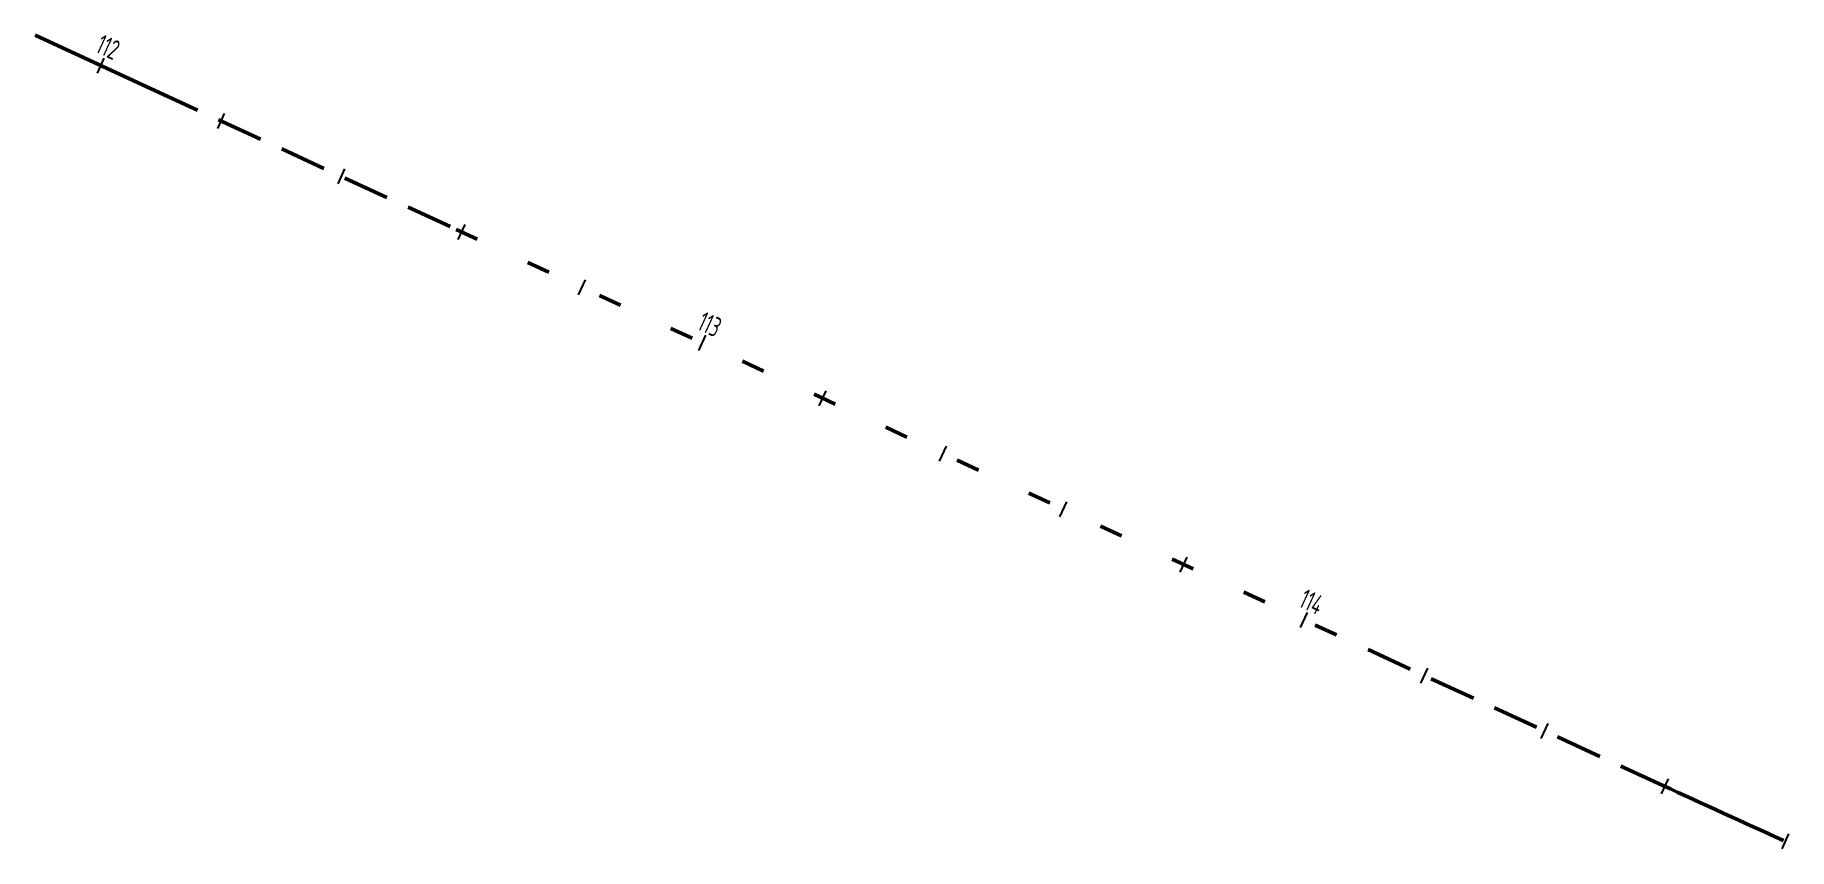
# Model space of a CAD drawing. Header units: metres. Extents: x 245702 to 2250761, y -1588929 to 6439132.
# Drawn here: x 2249733.6 to 2249998.3, y 538066.7 to 538189.6 of the extents above; entities that cross this region are included whole.
import ezdxf

# ---------------------------------------------------------------- set-up
doc = ezdxf.new("R2010")
doc.units = ezdxf.units.M
doc.linetypes.add('DASHED', pattern=[0.75, 0.5, -0.25])
doc.linetypes.add('STROT', pattern=[1.7, 0.5, -1.2])
doc.layers.add('ОСЬ_ВЕРХ_ПОКРЫТИЯ_ПИКЕТЫ', color=1, linetype='Continuous')
doc.layers.add('разметка', color=7, linetype='Continuous')
doc.styles.get("Standard").update_dxf_attribs({"font": 'simplex.shx'})

msp = doc.modelspace()

# ---------------------------------------------------------------- texts
at = {"layer": 'ОСЬ_ВЕРХ_ПОКРЫТИЯ_ПИКЕТЫ', "width": 0.6}
for s, p in [('112', (2249742.54, 538187.05)), ('113', (2249833.36, 538145.18)), ('114', (2249924.17, 538103.31))]:
    msp.add_text(s, height=3, rotation=335.248, dxfattribs=at).set_placement(p)

# ---------------------------------------------------------------- linework, layer by layer
at = {"layer": 'ОСЬ_ВЕРХ_ПОКРЫТИЯ_ПИКЕТЫ'}
for p, q in [((2249742.98, 538183.82), (2249744.03, 538186.09)), ((2249742.98, 538183.82), (2249744.03, 538186.09)), ((2249761.15, 538175.45), (2249762.19, 538177.72)), ((2249779.31, 538167.07), (2249780.35, 538169.34)), ((2249797.47, 538158.7), (2249798.52, 538160.97)), ((2249815.63, 538150.33), (2249816.68, 538152.6)), ((2249833.8, 538141.95), (2249834.84, 538144.22)), ((2249833.8, 538141.95), (2249834.84, 538144.22)), ((2249851.96, 538133.58), (2249853, 538135.85)), ((2249870.12, 538125.21), (2249871.17, 538127.48)), ((2249888.28, 538116.83), (2249889.33, 538119.1)), ((2249906.45, 538108.46), (2249907.49, 538110.73)), ((2249924.61, 538100.08), (2249925.66, 538102.35)), ((2249924.61, 538100.08), (2249925.66, 538102.35)), ((2249942.77, 538091.71), (2249943.82, 538093.98)), ((2249960.93, 538083.34), (2249961.98, 538085.61)), ((2249979.1, 538074.96), (2249980.14, 538077.23)), ((2249997.3, 538066.66), (2249998.33, 538068.94))]:
    msp.add_line(p, q, dxfattribs=at)
at = {"layer": 'разметка', "lineweight": 50, "ltscale": 7}
msp.add_lwpolyline([(2249733.58, 538189.53), (2249751.74, 538181.16)], dxfattribs=at)
at = {"layer": 'разметка', "linetype": 'DASHED', "lineweight": 50, "ltscale": 14}
for points in [[(2249751.74, 538181.16), (2249797.15, 538160.22)], [(2249979.3, 538076.24), (2249933.9, 538097.18)]]:
    msp.add_lwpolyline(points, dxfattribs=at)
at = {"layer": 'разметка', "linetype": 'STROT', "lineweight": 50, "ltscale": 7}
msp.add_lwpolyline([(2249797.15, 538160.22), (2249797.15, 538160.22), (2249933.9, 538097.18)], dxfattribs=at)
at = {"layer": 'разметка', "lineweight": 50, "ltscale": 7}
msp.add_lwpolyline([(2249997.5, 538067.94, -0.001667), (2249979.3, 538076.24), (2249979.3, 538076.24)], format="xyb", dxfattribs=at)

msp.set_redraw_order([(e.dxf.handle, doc.entitydb.next_handle()) for e in msp.query("TEXT MTEXT ATTDEF DIMENSION ARC_DIMENSION")])  # texts and dimensions are drawn at this point

doc.saveas('drawing.dxf')
